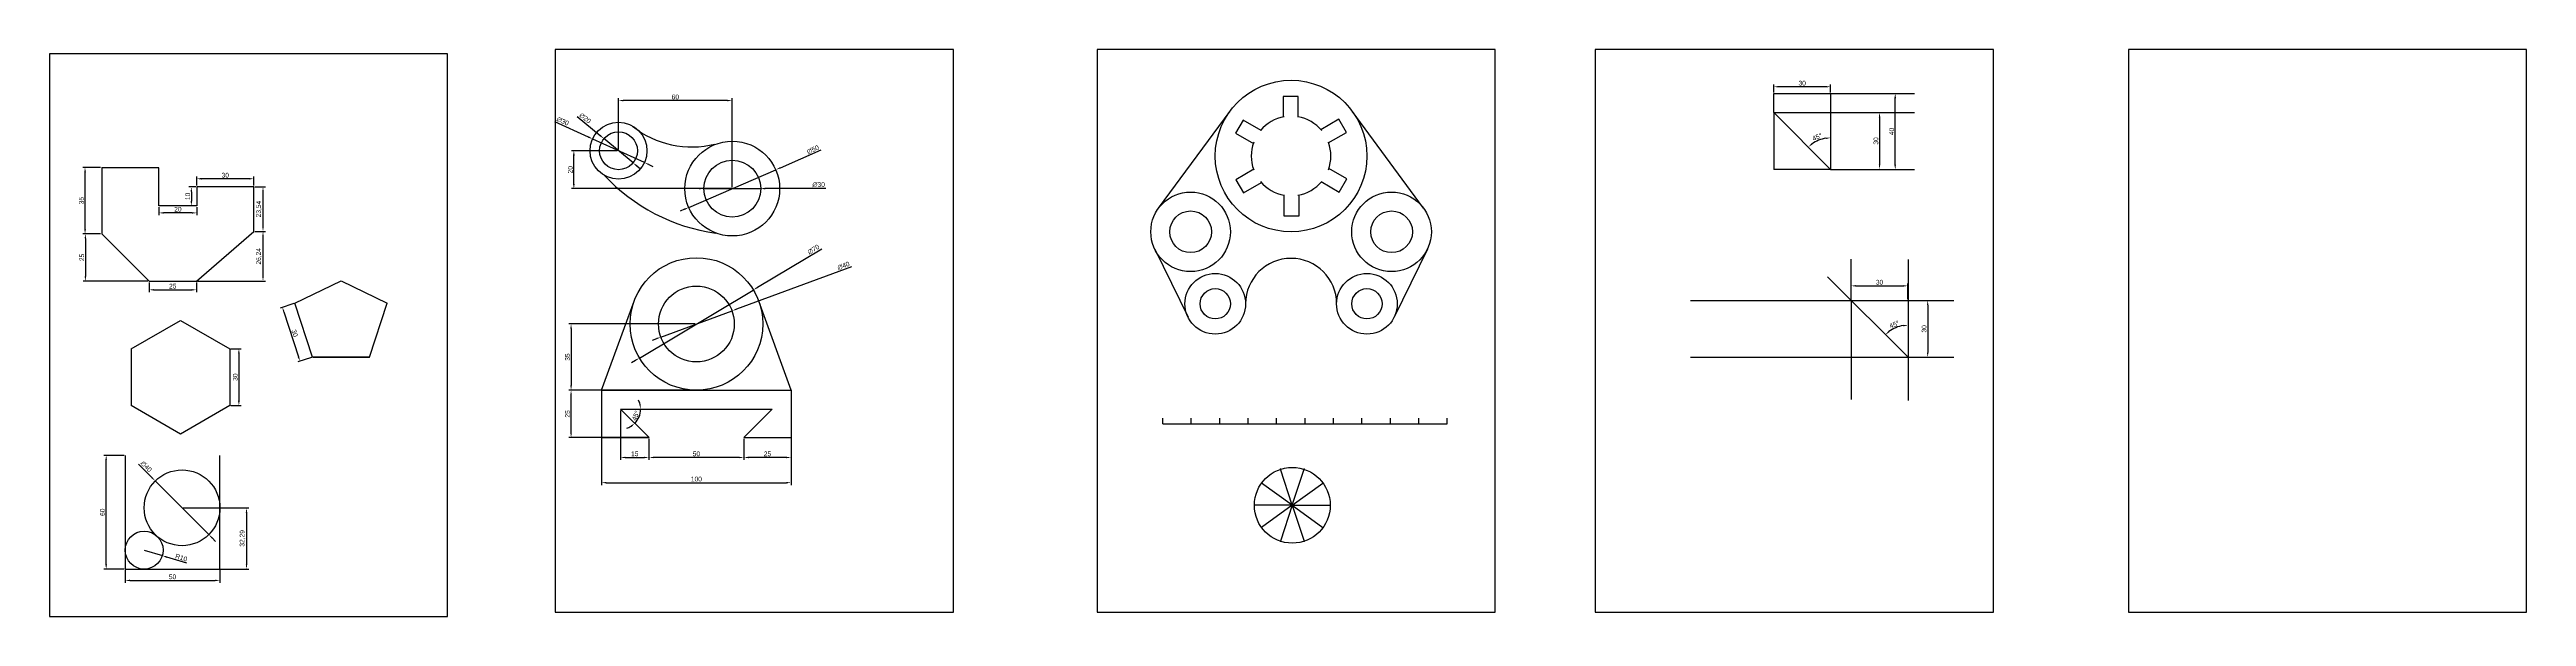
# Model space of a CAD drawing. Header units: millimetres. Extents: x -3698 to 4382, y -3850 to 4230.
# Drawn here: x 0 to 1307, y -827 to -527 of the extents above; entities that cross this region are included whole.
import ezdxf

# ---------------------------------------------------------------- set-up
doc = ezdxf.new("R2010")
doc.units = ezdxf.units.MM
doc.styles.get("Standard").update_dxf_attribs({"font": 'arial.ttf'})
doc.dimstyles.new('ISO-25', dxfattribs={"dimtxt": 2.5, "dimasz": 2.5, "dimexe": 1.25, "dimexo": 0.625, "dimtad": 1, "dimtxsty": 'Standard', "dimcen": 2.5, "dimadec": 0, "dimazin": 0, "dimtfac": 1, "dimtmove": 0, "dimatfit": 3, "dimfxl": 1, "dimarcsym": 0})

# ---------------------------------------------------------------- blocks, each defined once
blk = doc.blocks.new('*D46')
at = {"color": 0, "lineweight": -2, "transparency": 16777216}
for start, end in [(315, 0), (13.568, 27.136), (287.864, 301.432)]:
    blk.add_arc((301.2, -717.1), 10.6, start, end, dxfattribs=at)
at = {"color": 0, "transparency": 16777216}
for points in [[(311.9, -714.6), (311.1, -714.7), (311.8, -717.1)], [(306.5, -725.8), (307, -726.5), (308.7, -724.6)]]:
    blk.add_solid(points, dxfattribs=at)
at = {"layer": 'Defpoints', "color": 0, "transparency": 16777216}
for p in [(301.2, -717.1), (301.2, -717.1), (381.2, -717.1), (310.4, -722.4), (316.2, -732.1)]:
    blk.add_point(p, dxfattribs=at)
at = {"color": 0, "transparency": 16777216, "insert": (309.2, -720.5), "char_height": 2.5, "attachment_point": 5, "rotation": 67.5}
blk.add_mtext('45°', dxfattribs=at)
blk = doc.blocks.new('*D47')
at = {"color": 0, "lineweight": -2, "transparency": 16777216}
for p, q in [((366.2, -732.8), (366.2, -743.9)), ((388.7, -742.6), (368.7, -742.6)), ((391.2, -732.8), (391.2, -743.9))]:
    blk.add_line(p, q, dxfattribs=at)
at = {"color": 0, "transparency": 16777216}
for points in [[(368.7, -742.2), (368.7, -743), (366.2, -742.6)], [(388.7, -742.2), (388.7, -743), (391.2, -742.6)]]:
    blk.add_solid(points, dxfattribs=at)
at = {"layer": 'Defpoints', "color": 0, "transparency": 16777216}
for p in [(366.2, -732.1), (366.2, -742.6), (391.2, -732.1)]:
    blk.add_point(p, dxfattribs=at)
at = {"color": 0, "transparency": 16777216, "insert": (378.7, -740.7), "char_height": 2.5, "attachment_point": 5}
blk.add_mtext('25', dxfattribs=at)
blk = doc.blocks.new('*D48')
at = {"color": 0, "lineweight": -2, "transparency": 16777216}
for p, q in [((316.2, -732.8), (316.2, -743.9)), ((363.7, -742.6), (318.7, -742.6)), ((366.2, -732.8), (366.2, -743.9))]:
    blk.add_line(p, q, dxfattribs=at)
at = {"color": 0, "transparency": 16777216}
for points in [[(318.7, -742.2), (318.7, -743), (316.2, -742.6)], [(363.7, -742.2), (363.7, -743), (366.2, -742.6)]]:
    blk.add_solid(points, dxfattribs=at)
at = {"layer": 'Defpoints', "color": 0, "transparency": 16777216}
for p in [(316.2, -732.1), (316.2, -742.6), (366.2, -732.1)]:
    blk.add_point(p, dxfattribs=at)
at = {"color": 0, "transparency": 16777216, "insert": (341.2, -740.7), "char_height": 2.5, "attachment_point": 5}
blk.add_mtext('50', dxfattribs=at)
blk = doc.blocks.new('*D49')
at = {"color": 0, "lineweight": -2, "transparency": 16777216}
for p, q in [((301.2, -717.8), (301.2, -743.9)), ((303.7, -742.6), (313.7, -742.6)), ((316.2, -732.8), (316.2, -743.9))]:
    blk.add_line(p, q, dxfattribs=at)
at = {"color": 0, "transparency": 16777216}
for points in [[(303.7, -742.2), (303.7, -743), (301.2, -742.6)], [(313.7, -742.2), (313.7, -743), (316.2, -742.6)]]:
    blk.add_solid(points, dxfattribs=at)
at = {"layer": 'Defpoints', "color": 0, "transparency": 16777216}
for p in [(301.2, -717.1), (316.2, -732.1), (316.2, -742.6)]:
    blk.add_point(p, dxfattribs=at)
at = {"color": 0, "transparency": 16777216, "insert": (308.7, -740.7), "char_height": 2.5, "attachment_point": 5}
blk.add_mtext('15', dxfattribs=at)
blk = doc.blocks.new('*D50')
at = {"color": 0, "lineweight": -2, "transparency": 16777216}
for p, q in [((291.2, -707.8), (291.2, -757.2)), ((391.2, -707.8), (391.2, -757.2)), ((293.7, -755.9), (388.7, -755.9))]:
    blk.add_line(p, q, dxfattribs=at)
at = {"color": 0, "transparency": 16777216}
for points in [[(293.7, -755.5), (293.7, -756.3), (291.2, -755.9)], [(388.7, -755.5), (388.7, -756.3), (391.2, -755.9)]]:
    blk.add_solid(points, dxfattribs=at)
at = {"layer": 'Defpoints', "color": 0, "transparency": 16777216}
for p in [(291.2, -707.1), (391.2, -707.1), (391.2, -755.9)]:
    blk.add_point(p, dxfattribs=at)
at = {"color": 0, "transparency": 16777216, "insert": (341.2, -754), "char_height": 2.5, "attachment_point": 5}
blk.add_mtext('100', dxfattribs=at)
blk = doc.blocks.new('*D51')
at = {"color": 0, "lineweight": -2, "transparency": 16777216}
for p, q in [((340.6, -672.1), (273.9, -672.1)), ((275.1, -674.6), (275.1, -704.6)), ((340.6, -707.1), (273.9, -707.1))]:
    blk.add_line(p, q, dxfattribs=at)
at = {"color": 0, "transparency": 16777216}
for points in [[(274.7, -674.6), (275.5, -674.6), (275.1, -672.1)], [(274.7, -704.6), (275.5, -704.6), (275.1, -707.1)]]:
    blk.add_solid(points, dxfattribs=at)
at = {"layer": 'Defpoints', "color": 0, "transparency": 16777216}
for p in [(341.2, -672.1), (275.1, -707.1), (341.2, -707.1)]:
    blk.add_point(p, dxfattribs=at)
at = {"color": 0, "transparency": 16777216, "insert": (273.2, -689.6), "char_height": 2.5, "attachment_point": 5, "rotation": 90}
blk.add_mtext('35', dxfattribs=at)
blk = doc.blocks.new('*D52')
at = {"color": 0, "lineweight": -2, "transparency": 16777216}
for p, q in [((315.6, -707.1), (273.9, -707.1)), ((275.1, -729.6), (275.1, -709.6)), ((315.6, -732.1), (273.9, -732.1))]:
    blk.add_line(p, q, dxfattribs=at)
at = {"color": 0, "transparency": 16777216}
for points in [[(274.7, -709.6), (275.5, -709.6), (275.1, -707.1)], [(274.7, -729.6), (275.5, -729.6), (275.1, -732.1)]]:
    blk.add_solid(points, dxfattribs=at)
at = {"layer": 'Defpoints', "color": 0, "transparency": 16777216}
for p in [(275.1, -707.1), (316.2, -707.1), (316.2, -732.1)]:
    blk.add_point(p, dxfattribs=at)
at = {"color": 0, "transparency": 16777216, "insert": (273.2, -719.6), "char_height": 2.5, "attachment_point": 5, "rotation": 90}
blk.add_mtext('25', dxfattribs=at)
blk = doc.blocks.new('*D53')
at = {"color": 0, "lineweight": -2, "transparency": 16777216}
for p, q in [((423, -642), (362.3, -664.3)), ((322.4, -679.1), (360, -665.2)), ((320.1, -679.9), (317.8, -680.8))]:
    blk.add_line(p, q, dxfattribs=at)
at = {"color": 0, "transparency": 16777216}
for points in [[(362.2, -664), (362.5, -664.7), (360, -665.2)], [(320, -679.5), (320.2, -680.3), (322.4, -679.1)]]:
    blk.add_solid(points, dxfattribs=at)
at = {"layer": 'Defpoints', "color": 0, "transparency": 16777216}
for p in [(360, -665.2), (322.4, -679.1)]:
    blk.add_point(p, dxfattribs=at)
at = {"color": 0, "transparency": 16777216, "insert": (418.8, -641.4), "char_height": 2.5, "attachment_point": 5, "rotation": 20.2528}
blk.add_mtext('∅40', dxfattribs=at)
blk = doc.blocks.new('*D54')
at = {"color": 0, "lineweight": -2, "transparency": 16777216}
for p, q in [((407.3, -632.6), (373.4, -652.9)), ((311.2, -690.1), (371.2, -654.2)), ((309, -691.4), (306.9, -692.7))]:
    blk.add_line(p, q, dxfattribs=at)
at = {"color": 0, "transparency": 16777216}
for points in [[(373.2, -652.5), (373.6, -653.2), (371.2, -654.2)], [(308.8, -691), (309.2, -691.7), (311.2, -690.1)]]:
    blk.add_solid(points, dxfattribs=at)
at = {"layer": 'Defpoints', "color": 0, "transparency": 16777216}
for p in [(371.2, -654.2), (311.2, -690.1)]:
    blk.add_point(p, dxfattribs=at)
at = {"color": 0, "transparency": 16777216, "insert": (403, -632.8), "char_height": 2.5, "attachment_point": 5, "rotation": 30.8889}
blk.add_mtext('∅70', dxfattribs=at)
blk = doc.blocks.new('*U57')
blk.add_lwpolyline([(-4, 5.5), (-4, -5.5), (4, -5.5), (4, 5.5)])
blk = doc.blocks.new('*U58')
at = {"color": 0, "linetype": 'ByBlock', "lineweight": -2, "transparency": 16777216}
for p, rotation in [((1249.7, 273.3), 180), ((1227.3, 260.1), 239.9999999999999), ((1272.3, 260.5), 120), ((1227.5, 234.1), 299.9999999999999), ((1272.5, 234.5), 59.99999999999999)]:
    blk.add_blockref('*U57', p, dxfattribs=dict(at, rotation=rotation))
blk.add_blockref('*U57', (1250.1, 221.3), dxfattribs=at)
blk = doc.blocks.new('*D99')
at = {"color": 0, "lineweight": -2, "transparency": 16777216}
for p, q in [((95.7, -685.2), (101.1, -685.2)), ((99.9, -687.7), (99.9, -712.7)), ((95.7, -715.2), (101.1, -715.2))]:
    blk.add_line(p, q, dxfattribs=at)
at = {"color": 0, "transparency": 16777216}
for points in [[(99.4, -687.7), (100.3, -687.7), (99.9, -685.2)], [(99.4, -712.7), (100.3, -712.7), (99.9, -715.2)]]:
    blk.add_solid(points, dxfattribs=at)
at = {"layer": 'Defpoints', "color": 0, "transparency": 16777216}
for p in [(95.1, -685.2), (95.1, -715.2), (99.9, -715.2)]:
    blk.add_point(p, dxfattribs=at)
at = {"color": 0, "transparency": 16777216, "insert": (98, -700.2), "char_height": 2.5, "attachment_point": 5, "rotation": 90}
blk.add_mtext('30', dxfattribs=at)
blk = doc.blocks.new('*D100')
at = {"color": 0, "lineweight": -2, "transparency": 16777216}
for p, q in [((128.9, -661.3), (121.6, -663.7)), ((123.6, -665.7), (131.3, -689.4)), ((138.1, -689.9), (130.9, -692.2))]:
    blk.add_line(p, q, dxfattribs=at)
at = {"color": 0, "transparency": 16777216}
for points in [[(124, -665.5), (123.2, -665.8), (122.8, -663.3)], [(131.7, -689.3), (130.9, -689.6), (132.1, -691.8)]]:
    blk.add_solid(points, dxfattribs=at)
at = {"layer": 'Defpoints', "color": 0, "transparency": 16777216}
for p in [(129.5, -661.1), (132.1, -691.8), (138.7, -689.7)]:
    blk.add_point(p, dxfattribs=at)
at = {"color": 0, "transparency": 16777216, "insert": (129.3, -677), "char_height": 2.5, "attachment_point": 5, "rotation": 288}
blk.add_mtext('30', dxfattribs=at)
blk = doc.blocks.new('*D101')
at = {"color": 0, "lineweight": -2, "transparency": 16777216}
for p, q in [((70.5, -769.2), (105.1, -769.2)), ((103.9, -771.7), (103.9, -799)), ((70.5, -801.5), (105.1, -801.5))]:
    blk.add_line(p, q, dxfattribs=at)
at = {"color": 0, "transparency": 16777216}
for points in [[(103.5, -771.7), (104.3, -771.7), (103.9, -769.2)], [(103.5, -799), (104.3, -799), (103.9, -801.5)]]:
    blk.add_solid(points, dxfattribs=at)
at = {"layer": 'Defpoints', "color": 0, "transparency": 16777216}
for p in [(69.9, -769.2), (69.9, -801.5), (103.9, -801.5)]:
    blk.add_point(p, dxfattribs=at)
at = {"color": 0, "transparency": 16777216, "insert": (101.8, -785.3), "char_height": 2.5, "attachment_point": 5, "rotation": 90}
blk.add_mtext('32,29', dxfattribs=at)
blk = doc.blocks.new('*D102')
at = {"color": 0, "lineweight": -2, "transparency": 16777216}
for p, q in [((266.4, -565.3), (284.2, -573.4)), ((313.8, -586.9), (286.5, -574.5)), ((316.1, -587.9), (318.3, -589))]:
    blk.add_line(p, q, dxfattribs=at)
at = {"color": 0, "transparency": 16777216}
for points in [[(284.4, -573), (284, -573.8), (286.5, -574.5)], [(316.2, -587.6), (315.9, -588.3), (313.8, -586.9)]]:
    blk.add_solid(points, dxfattribs=at)
at = {"layer": 'Defpoints', "color": 0, "transparency": 16777216}
for p in [(286.5, -574.5), (313.8, -586.9)]:
    blk.add_point(p, dxfattribs=at)
at = {"color": 0, "transparency": 16777216, "insert": (270.7, -565.1), "char_height": 2.5, "attachment_point": 5, "rotation": 335.5125}
blk.add_mtext('∅30', dxfattribs=at)
blk = doc.blocks.new('*D103')
at = {"color": 0, "lineweight": -2, "transparency": 16777216}
for p, q in [((278.3, -562.6), (290.5, -572.7)), ((307.8, -587.1), (292.4, -574.3)), ((309.8, -588.6), (311.7, -590.2))]:
    blk.add_line(p, q, dxfattribs=at)
at = {"color": 0, "transparency": 16777216}
for points in [[(290.8, -572.4), (290.2, -573), (292.4, -574.3)], [(310, -588.3), (309.5, -589), (307.8, -587.1)]]:
    blk.add_solid(points, dxfattribs=at)
at = {"layer": 'Defpoints', "color": 0, "transparency": 16777216}
for p in [(292.4, -574.3), (307.8, -587.1)]:
    blk.add_point(p, dxfattribs=at)
at = {"color": 0, "transparency": 16777216, "insert": (282.5, -563.5), "char_height": 2.5, "attachment_point": 5, "rotation": 320.4244}
blk.add_mtext('∅20', dxfattribs=at)
blk = doc.blocks.new('*D104')
at = {"color": 0, "lineweight": -2, "transparency": 16777216}
for p, q in [((406.9, -580.4), (385.4, -589.8)), ((337.2, -610.6), (383.1, -590.7)), ((334.9, -611.6), (332.6, -612.6))]:
    blk.add_line(p, q, dxfattribs=at)
at = {"color": 0, "transparency": 16777216}
for points in [[(385.2, -589.4), (385.5, -590.1), (383.1, -590.7)], [(334.7, -611.2), (335.1, -612), (337.2, -610.6)]]:
    blk.add_solid(points, dxfattribs=at)
at = {"layer": 'Defpoints', "color": 0, "transparency": 16777216}
for p in [(383.1, -590.7), (337.2, -610.6)]:
    blk.add_point(p, dxfattribs=at)
at = {"color": 0, "transparency": 16777216, "insert": (402.7, -580.1), "char_height": 2.5, "attachment_point": 5, "rotation": 23.4041}
blk.add_mtext('∅50', dxfattribs=at)
blk = doc.blocks.new('*D105')
at = {"color": 0, "lineweight": -2, "transparency": 16777216}
for p, q in [((342.6, -600.7), (340.1, -600.7)), ((345.1, -600.7), (375.1, -600.7)), ((409.4, -600.6), (377.6, -600.7))]:
    blk.add_line(p, q, dxfattribs=at)
at = {"color": 0, "transparency": 16777216}
for points in [[(342.6, -600.3), (342.6, -601.1), (345.1, -600.7)], [(377.6, -600.2), (377.6, -601.1), (375.1, -600.7)]]:
    blk.add_solid(points, dxfattribs=at)
at = {"layer": 'Defpoints', "color": 0, "transparency": 16777216}
for p in [(345.1, -600.7), (375.1, -600.7)]:
    blk.add_point(p, dxfattribs=at)
at = {"color": 0, "transparency": 16777216, "insert": (405.7, -598.6), "char_height": 2.5, "attachment_point": 5, "rotation": 0.076}
blk.add_mtext('∅30', dxfattribs=at)
blk = doc.blocks.new('*D107')
at = {"color": 0, "lineweight": -2, "transparency": 16777216}
for p, q in [((300.1, -580.1), (300.1, -552.9)), ((357.6, -554.2), (302.6, -554.2)), ((360.1, -600.1), (360.1, -552.9))]:
    blk.add_line(p, q, dxfattribs=at)
at = {"color": 0, "transparency": 16777216}
for points in [[(302.6, -553.8), (302.6, -554.6), (300.1, -554.2)], [(357.6, -553.8), (357.6, -554.6), (360.1, -554.2)]]:
    blk.add_solid(points, dxfattribs=at)
at = {"layer": 'Defpoints', "color": 0, "transparency": 16777216}
for p in [(300.1, -554.2), (300.1, -580.7), (360.1, -600.7)]:
    blk.add_point(p, dxfattribs=at)
at = {"color": 0, "transparency": 16777216, "insert": (330.1, -552.3), "char_height": 2.5, "attachment_point": 5}
blk.add_mtext('60', dxfattribs=at)
blk = doc.blocks.new('*D108')
at = {"color": 0, "lineweight": -2, "transparency": 16777216}
for p, q in [((299.5, -580.7), (275.3, -580.7)), ((276.6, -598.2), (276.6, -583.2)), ((359.5, -600.7), (275.3, -600.7))]:
    blk.add_line(p, q, dxfattribs=at)
at = {"color": 0, "transparency": 16777216}
for points in [[(276.1, -583.2), (277, -583.2), (276.6, -580.7)], [(276.1, -598.2), (277, -598.2), (276.6, -600.7)]]:
    blk.add_solid(points, dxfattribs=at)
at = {"layer": 'Defpoints', "color": 0, "transparency": 16777216}
for p in [(276.6, -580.7), (300.1, -580.7), (360.1, -600.7)]:
    blk.add_point(p, dxfattribs=at)
at = {"color": 0, "transparency": 16777216, "insert": (274.7, -590.7), "char_height": 2.5, "attachment_point": 5, "rotation": 90}
blk.add_mtext('20', dxfattribs=at)
blk = doc.blocks.new('*D109')
at = {"color": 0, "lineweight": -2, "transparency": 16777216}
for p, q in [((39.9, -802.1), (39.9, -808.7)), ((42.4, -807.5), (87.4, -807.5)), ((89.9, -802.1), (89.9, -808.7))]:
    blk.add_line(p, q, dxfattribs=at)
at = {"color": 0, "transparency": 16777216}
for points in [[(42.4, -807.1), (42.4, -807.9), (39.9, -807.5)], [(87.4, -807.1), (87.4, -807.9), (89.9, -807.5)]]:
    blk.add_solid(points, dxfattribs=at)
at = {"layer": 'Defpoints', "color": 0, "transparency": 16777216}
for p in [(39.9, -801.5), (89.9, -801.5), (89.9, -807.5)]:
    blk.add_point(p, dxfattribs=at)
at = {"color": 0, "transparency": 16777216, "insert": (64.9, -805.6), "char_height": 2.5, "attachment_point": 5}
blk.add_mtext('50', dxfattribs=at)
blk = doc.blocks.new('*D110')
at = {"color": 0, "lineweight": -2, "transparency": 16777216}
for p, q in [((39.3, -741.5), (28.6, -741.5)), ((29.9, -799), (29.9, -744)), ((39.3, -801.5), (28.6, -801.5))]:
    blk.add_line(p, q, dxfattribs=at)
at = {"color": 0, "transparency": 16777216}
for points in [[(29.4, -744), (30.3, -744), (29.9, -741.5)], [(29.4, -799), (30.3, -799), (29.9, -801.5)]]:
    blk.add_solid(points, dxfattribs=at)
at = {"layer": 'Defpoints', "color": 0, "transparency": 16777216}
for p in [(29.9, -741.5), (39.9, -741.5), (39.9, -801.5)]:
    blk.add_point(p, dxfattribs=at)
at = {"color": 0, "transparency": 16777216, "insert": (27.9, -771.5), "char_height": 2.5, "attachment_point": 5, "rotation": 90}
blk.add_mtext('60', dxfattribs=at)
blk = doc.blocks.new('*D111')
at = {"color": 0, "lineweight": -2, "transparency": 16777216}
for p, q in [((26.9, -589.5), (17.5, -589.5)), ((18.7, -592), (18.7, -622)), ((26.9, -624.5), (17.5, -624.5))]:
    blk.add_line(p, q, dxfattribs=at)
at = {"color": 0, "transparency": 16777216}
for points in [[(18.3, -592), (19.2, -592), (18.7, -589.5)], [(18.3, -622), (19.2, -622), (18.7, -624.5)]]:
    blk.add_solid(points, dxfattribs=at)
at = {"layer": 'Defpoints', "color": 0, "transparency": 16777216}
for p in [(27.5, -589.5), (18.7, -624.5), (27.5, -624.5)]:
    blk.add_point(p, dxfattribs=at)
at = {"color": 0, "transparency": 16777216, "insert": (16.8, -607), "char_height": 2.5, "attachment_point": 5, "rotation": 90}
blk.add_mtext('35', dxfattribs=at)
blk = doc.blocks.new('*D112')
at = {"color": 0, "lineweight": -2, "transparency": 16777216}
for p, q in [((26.9, -624.5), (17.7, -624.5)), ((18.9, -627), (18.9, -647)), ((51.9, -649.5), (17.7, -649.5))]:
    blk.add_line(p, q, dxfattribs=at)
at = {"color": 0, "transparency": 16777216}
for points in [[(18.5, -627), (19.3, -627), (18.9, -624.5)], [(18.5, -647), (19.3, -647), (18.9, -649.5)]]:
    blk.add_solid(points, dxfattribs=at)
at = {"layer": 'Defpoints', "color": 0, "transparency": 16777216}
for p in [(27.5, -624.5), (18.9, -649.5), (52.5, -649.5)]:
    blk.add_point(p, dxfattribs=at)
at = {"color": 0, "transparency": 16777216, "insert": (17, -637), "char_height": 2.5, "attachment_point": 5, "rotation": 90}
blk.add_mtext('25', dxfattribs=at)
blk = doc.blocks.new('*D113')
at = {"color": 0, "lineweight": -2, "transparency": 16777216}
for p, q in [((52.5, -650.2), (52.5, -655.3)), ((77.5, -650.2), (77.5, -655.3)), ((55, -654.1), (75, -654.1))]:
    blk.add_line(p, q, dxfattribs=at)
at = {"color": 0, "transparency": 16777216}
for points in [[(55, -653.7), (55, -654.5), (52.5, -654.1)], [(75, -653.7), (75, -654.5), (77.5, -654.1)]]:
    blk.add_solid(points, dxfattribs=at)
at = {"layer": 'Defpoints', "color": 0, "transparency": 16777216}
for p in [(52.5, -649.5), (77.5, -649.5), (77.5, -654.1)]:
    blk.add_point(p, dxfattribs=at)
at = {"color": 0, "transparency": 16777216, "insert": (65, -652.2), "char_height": 2.5, "attachment_point": 5}
blk.add_mtext('25', dxfattribs=at)
blk = doc.blocks.new('*D114')
at = {"color": 0, "lineweight": -2, "transparency": 16777216}
for p, q in [((108.3, -623.3), (113.9, -623.3)), ((112.6, -647), (112.6, -625.8)), ((78.1, -649.5), (113.9, -649.5))]:
    blk.add_line(p, q, dxfattribs=at)
at = {"color": 0, "transparency": 16777216}
for points in [[(112.2, -625.8), (113, -625.8), (112.6, -623.3)], [(112.2, -647), (113, -647), (112.6, -649.5)]]:
    blk.add_solid(points, dxfattribs=at)
at = {"layer": 'Defpoints', "color": 0, "transparency": 16777216}
for p in [(107.7, -623.3), (112.6, -623.3), (77.5, -649.5)]:
    blk.add_point(p, dxfattribs=at)
at = {"color": 0, "transparency": 16777216, "insert": (110.5, -636.4), "char_height": 2.5, "attachment_point": 5, "rotation": 90}
blk.add_mtext('26,24', dxfattribs=at)
blk = doc.blocks.new('*D115')
at = {"color": 0, "lineweight": -2, "transparency": 16777216}
for p, q in [((108.3, -599.8), (113.9, -599.8)), ((112.6, -620.8), (112.6, -602.3)), ((108.3, -623.3), (113.9, -623.3))]:
    blk.add_line(p, q, dxfattribs=at)
at = {"color": 0, "transparency": 16777216}
for points in [[(112.2, -602.3), (113, -602.3), (112.6, -599.8)], [(112.2, -620.8), (113, -620.8), (112.6, -623.3)]]:
    blk.add_solid(points, dxfattribs=at)
at = {"layer": 'Defpoints', "color": 0, "transparency": 16777216}
for p in [(107.7, -599.8), (112.6, -599.8), (107.7, -623.3)]:
    blk.add_point(p, dxfattribs=at)
at = {"color": 0, "transparency": 16777216, "insert": (110.5, -611.5), "char_height": 2.5, "attachment_point": 5, "rotation": 90}
blk.add_mtext('23,54', dxfattribs=at)
blk = doc.blocks.new('*D116')
at = {"color": 0, "lineweight": -2, "transparency": 16777216}
for p, q in [((77.7, -599.1), (77.7, -594.2)), ((105.2, -595.5), (80.2, -595.5)), ((107.7, -599.1), (107.7, -594.2))]:
    blk.add_line(p, q, dxfattribs=at)
at = {"color": 0, "transparency": 16777216}
for points in [[(80.2, -595), (80.2, -595.9), (77.7, -595.5)], [(105.2, -595), (105.2, -595.9), (107.7, -595.5)]]:
    blk.add_solid(points, dxfattribs=at)
at = {"layer": 'Defpoints', "color": 0, "transparency": 16777216}
for p in [(77.7, -595.5), (77.7, -599.8), (107.7, -599.8)]:
    blk.add_point(p, dxfattribs=at)
at = {"color": 0, "transparency": 16777216, "insert": (92.7, -593.6), "char_height": 2.5, "attachment_point": 5}
blk.add_mtext('30', dxfattribs=at)
blk = doc.blocks.new('*D117')
at = {"color": 0, "lineweight": -2, "transparency": 16777216}
for p, q in [((77.1, -599.8), (73.5, -599.8)), ((77.1, -609.8), (73.5, -609.8)), ((74.8, -602.3), (74.8, -607.3))]:
    blk.add_line(p, q, dxfattribs=at)
at = {"color": 0, "transparency": 16777216}
for points in [[(74.4, -602.3), (75.2, -602.3), (74.8, -599.8)], [(74.4, -607.3), (75.2, -607.3), (74.8, -609.8)]]:
    blk.add_solid(points, dxfattribs=at)
at = {"layer": 'Defpoints', "color": 0, "transparency": 16777216}
for p in [(77.7, -599.8), (74.8, -609.8), (77.7, -609.8)]:
    blk.add_point(p, dxfattribs=at)
at = {"color": 0, "transparency": 16777216, "insert": (72.9, -604.8), "char_height": 2.5, "attachment_point": 5, "rotation": 90}
blk.add_mtext('10', dxfattribs=at)
blk = doc.blocks.new('*D118')
at = {"color": 0, "lineweight": -2, "transparency": 16777216}
for p, q in [((57.7, -610.4), (57.7, -614.7)), ((75.2, -613.5), (60.2, -613.5)), ((77.7, -610.4), (77.7, -614.7))]:
    blk.add_line(p, q, dxfattribs=at)
at = {"color": 0, "transparency": 16777216}
for points in [[(60.2, -613.1), (60.2, -613.9), (57.7, -613.5)], [(75.2, -613.1), (75.2, -613.9), (77.7, -613.5)]]:
    blk.add_solid(points, dxfattribs=at)
at = {"layer": 'Defpoints', "color": 0, "transparency": 16777216}
for p in [(57.7, -609.8), (57.7, -613.5), (77.7, -609.8)]:
    blk.add_point(p, dxfattribs=at)
at = {"color": 0, "transparency": 16777216, "insert": (67.7, -611.6), "char_height": 2.5, "attachment_point": 5}
blk.add_mtext('20', dxfattribs=at)
blk = doc.blocks.new('*D119')
at = {"color": 0, "lineweight": -2, "transparency": 16777216}
for p, q in [((46.9, -746.1), (54, -753.2)), ((84, -783.3), (55.8, -755)), ((85.8, -785.1), (87.6, -786.9))]:
    blk.add_line(p, q, dxfattribs=at)
at = {"color": 0, "transparency": 16777216}
for points in [[(54.3, -753), (53.7, -753.5), (55.8, -755)], [(86.1, -784.8), (85.5, -785.4), (84, -783.3)]]:
    blk.add_solid(points, dxfattribs=at)
at = {"layer": 'Defpoints', "color": 0, "transparency": 16777216}
for p in [(55.8, -755), (84, -783.3)]:
    blk.add_point(p, dxfattribs=at)
at = {"color": 0, "transparency": 16777216, "insert": (51, -747.4), "char_height": 2.5, "attachment_point": 5, "rotation": 314.9359}
blk.add_mtext('∅40', dxfattribs=at)
blk = doc.blocks.new('*D120')
at = {"color": 0, "lineweight": -2, "transparency": 16777216}
for p, q in [((49.9, -791.5), (59.5, -794.4)), ((72.4, -798.4), (61.8, -795.2))]:
    blk.add_line(p, q, dxfattribs=at)
at = {"color": 0, "transparency": 16777216}
blk.add_solid([(62, -794.8), (61.7, -795.6), (59.5, -794.4)], dxfattribs=at)
at = {"layer": 'Defpoints', "color": 0, "transparency": 16777216}
for p in [(49.9, -791.5), (59.5, -794.4)]:
    blk.add_point(p, dxfattribs=at)
at = {"color": 0, "transparency": 16777216, "insert": (69.5, -795.5), "char_height": 2.5, "attachment_point": 5, "rotation": 342.8925}
blk.add_mtext('R10', dxfattribs=at)
blk = doc.blocks.new('*D139')
at = {"color": 0, "lineweight": -2, "transparency": 16777216}
for p, q in [((965.9, -550.5), (974.8, -550.5)), ((973.6, -588), (973.6, -553)), ((965.9, -590.5), (974.8, -590.5))]:
    blk.add_line(p, q, dxfattribs=at)
at = {"color": 0, "transparency": 16777216}
for points in [[(973.1, -553), (974, -553), (973.6, -550.5)], [(973.1, -588), (974, -588), (973.6, -590.5)]]:
    blk.add_solid(points, dxfattribs=at)
at = {"layer": 'Defpoints', "color": 0, "transparency": 16777216}
for p in [(965.3, -550.5), (973.6, -550.5), (965.3, -590.5)]:
    blk.add_point(p, dxfattribs=at)
at = {"color": 0, "transparency": 16777216, "insert": (971.7, -570.5), "char_height": 2.5, "attachment_point": 5, "rotation": 90}
blk.add_mtext('40', dxfattribs=at)
blk = doc.blocks.new('*D141')
at = {"color": 0, "lineweight": -2, "transparency": 16777216}
for p, q in [((955.1, -560.5), (966.5, -560.5)), ((965.3, -563), (965.3, -588)), ((955.1, -590.5), (966.5, -590.5))]:
    blk.add_line(p, q, dxfattribs=at)
at = {"color": 0, "transparency": 16777216}
for points in [[(964.9, -563), (965.7, -563), (965.3, -560.5)], [(964.9, -588), (965.7, -588), (965.3, -590.5)]]:
    blk.add_solid(points, dxfattribs=at)
at = {"layer": 'Defpoints', "color": 0, "transparency": 16777216}
for p in [(954.5, -560.5), (954.5, -590.5), (965.3, -590.5)]:
    blk.add_point(p, dxfattribs=at)
at = {"color": 0, "transparency": 16777216, "insert": (963.4, -575.5), "char_height": 2.5, "attachment_point": 5, "rotation": 90}
blk.add_mtext('30', dxfattribs=at)
blk = doc.blocks.new('*D142')
at = {"color": 0, "lineweight": -2, "transparency": 16777216}
for p, q in [((909.5, -549.9), (909.5, -545.7)), ((937, -546.9), (912, -546.9)), ((939.5, -549.9), (939.5, -545.7))]:
    blk.add_line(p, q, dxfattribs=at)
at = {"color": 0, "transparency": 16777216}
for points in [[(912, -546.5), (912, -547.3), (909.5, -546.9)], [(937, -546.5), (937, -547.3), (939.5, -546.9)]]:
    blk.add_solid(points, dxfattribs=at)
at = {"layer": 'Defpoints', "color": 0, "transparency": 16777216}
for p in [(909.5, -546.9), (909.5, -550.5), (939.5, -550.5)]:
    blk.add_point(p, dxfattribs=at)
at = {"color": 0, "transparency": 16777216, "insert": (924.5, -545), "char_height": 2.5, "attachment_point": 5}
blk.add_mtext('30', dxfattribs=at)
blk = doc.blocks.new('*D143')
at = {"color": 0, "lineweight": -2, "transparency": 16777216}
blk.add_arc((939.5, -590.5), 16.6, 98.6274, 126.3726, dxfattribs=at)
at = {"color": 0, "transparency": 16777216}
for points in [[(937, -573.7), (937, -574.5), (939.5, -573.9)], [(929.9, -577.4), (929.4, -576.8), (927.7, -578.7)]]:
    blk.add_solid(points, dxfattribs=at)
at = {"layer": 'Defpoints', "color": 0, "transparency": 16777216}
for p in [(939.5, -539.7), (909.5, -560.5), (935.2, -574.4), (939.5, -590.5), (939.5, -620.4)]:
    blk.add_point(p, dxfattribs=at)
at = {"color": 0, "transparency": 16777216, "insert": (932.4, -573.4), "char_height": 2.5, "attachment_point": 5, "rotation": 22.5}
blk.add_mtext('45°', dxfattribs=at)
blk = doc.blocks.new('*D144')
at = {"color": 0, "lineweight": -2, "transparency": 16777216}
blk.add_arc((980.3, -689.7), 16.9, 98.4831, 126.5169, dxfattribs=at)
at = {"color": 0, "transparency": 16777216}
for points in [[(970.5, -676.5), (970, -675.8), (968.4, -677.8)], [(977.8, -672.6), (977.9, -673.4), (980.3, -672.8)]]:
    blk.add_solid(points, dxfattribs=at)
at = {"layer": 'Defpoints', "color": 0, "transparency": 16777216}
for p in [(980.3, -638), (937.9, -647.3), (976, -673.4), (980.3, -689.7), (980.3, -712.5)]:
    blk.add_point(p, dxfattribs=at)
at = {"color": 0, "transparency": 16777216, "insert": (973.1, -672.4), "char_height": 2.5, "attachment_point": 5, "rotation": 22.5}
blk.add_mtext('45°', dxfattribs=at)
blk = doc.blocks.new('*D145')
at = {"color": 0, "lineweight": -2, "transparency": 16777216}
for p, q in [((950.3, -659.1), (950.3, -650.7)), ((952.8, -652), (977.8, -652)), ((980.3, -659.1), (980.3, -650.7))]:
    blk.add_line(p, q, dxfattribs=at)
at = {"color": 0, "transparency": 16777216}
for points in [[(952.8, -651.6), (952.8, -652.4), (950.3, -652)], [(977.8, -651.6), (977.8, -652.4), (980.3, -652)]]:
    blk.add_solid(points, dxfattribs=at)
at = {"layer": 'Defpoints', "color": 0, "transparency": 16777216}
for p in [(980.3, -652), (950.3, -659.7), (980.3, -659.7)]:
    blk.add_point(p, dxfattribs=at)
at = {"color": 0, "transparency": 16777216, "insert": (965.3, -650.1), "char_height": 2.5, "attachment_point": 5}
blk.add_mtext('30', dxfattribs=at)
blk = doc.blocks.new('*D146')
at = {"color": 0, "lineweight": -2, "transparency": 16777216}
for p, q in [((981, -659.7), (992, -659.7)), ((990.7, -662.2), (990.7, -687.2)), ((981, -689.7), (992, -689.7))]:
    blk.add_line(p, q, dxfattribs=at)
at = {"color": 0, "transparency": 16777216}
for points in [[(990.3, -662.2), (991.1, -662.2), (990.7, -659.7)], [(990.3, -687.2), (991.1, -687.2), (990.7, -689.7)]]:
    blk.add_solid(points, dxfattribs=at)
at = {"layer": 'Defpoints', "color": 0, "transparency": 16777216}
for p in [(980.3, -659.7), (980.3, -689.7), (990.7, -689.7)]:
    blk.add_point(p, dxfattribs=at)
at = {"color": 0, "transparency": 16777216, "insert": (988.8, -674.7), "char_height": 2.5, "attachment_point": 5, "rotation": 90}
blk.add_mtext('30', dxfattribs=at)

msp = doc.modelspace()

# ---------------------------------------------------------------- linework, layer by layer
for p, q in [((584.993, -611.045), (622.686, -559.789)), ((724.828, -611.045), (687.135, -559.789)), ((909.49, -550.498), (983.778, -550.498)), ((909.49, -560.498), (909.49, -550.498)), ((909.49, -560.498), (983.778, -560.498)), ((939.49, -590.498), (909.49, -560.498)), ((909.49, -560.498), (909.49, -590.498)), ((939.49, -550.498), (939.49, -590.498)), ((27.513, -589.546), (27.513, -624.546)), ((57.701, -589.764), (27.513, -589.764)), ((57.701, -609.764), (57.701, -589.764)), ((107.701, -599.764), (77.701, -599.764)), ((77.701, -599.764), (77.701, -609.764)), ((107.701, -623.304), (107.701, -599.764)), ((939.49, -590.498), (909.49, -590.498)), ((939.49, -590.498), (983.778, -590.498)), ((77.701, -609.764), (57.701, -609.764)), ((27.513, -624.546), (52.513, -649.546)), ((77.513, -649.546), (107.701, -623.304)), ((583.042, -632.704), (600.534, -668.51)), ((726.779, -632.704), (709.287, -668.51)), ((950.328, -659.729), (950.328, -637.987)), ((980.328, -638.027), (980.328, -712.46)), ((52.513, -649.546), (77.513, -649.546)), ((129.473, -661.128), (153.743, -649.376)), ((153.743, -649.376), (178.014, -661.128)), ((980.328, -689.729), (937.901, -647.303)), ((138.743, -689.659), (129.473, -661.128)), ((168.743, -689.659), (178.014, -661.128)), ((291.213, -707.131), (308.327, -660.151)), ((391.213, -707.131), (374.099, -660.151)), ((865.642, -659.729), (1004.425, -659.729)), ((950.328, -659.729), (950.328, -711.978)), ((43.122, -685.224), (69.102, -670.224)), ((69.102, -670.224), (95.083, -685.224)), ((43.122, -685.224), (43.122, -715.224)), ((95.083, -685.224), (95.083, -715.224)), ((138.743, -689.659), (168.743, -689.659)), ((168.743, -689.659), (138.743, -689.659)), ((865.642, -689.729), (1004.425, -689.729)), ((69.102, -730.224), (43.122, -715.224)), ((95.083, -715.224), (69.102, -730.224)), ((291.213, -707.131), (391.213, -707.131)), ((291.213, -707.131), (391.213, -707.131)), ((291.213, -707.131), (291.213, -732.131)), ((301.213, -717.131), (381.213, -717.131)), ((316.213, -732.131), (301.213, -717.131)), ((366.213, -732.131), (381.213, -717.131)), ((391.213, -707.131), (391.213, -732.131)), ((587.265, -724.909), (587.265, -721.909)), ((587.265, -724.909), (737.265, -724.909)), ((602.265, -724.909), (602.265, -721.909)), ((617.265, -724.909), (617.265, -721.909)), ((632.265, -724.909), (632.265, -721.909)), ((647.265, -724.909), (647.265, -721.909)), ((662.265, -724.909), (662.265, -721.909)), ((677.265, -724.909), (677.265, -721.909)), ((692.265, -724.909), (692.265, -721.909)), ((707.265, -724.909), (707.265, -721.909)), ((722.265, -724.909), (722.265, -721.909)), ((737.265, -724.909), (737.265, -721.909)), ((39.902, -741.503), (39.902, -801.503)), ((89.902, -801.503), (89.902, -741.503)), ((291.213, -732.131), (316.213, -732.131)), ((366.213, -732.131), (391.213, -732.131)), ((655.541, -767.843), (639.361, -756.087)), ((655.541, -767.843), (649.361, -748.822)), ((655.541, -767.843), (661.721, -748.822)), ((655.541, -767.843), (671.721, -756.087)), ((655.541, -767.843), (635.541, -767.843)), ((655.541, -767.843), (639.361, -779.598)), ((655.541, -767.843), (649.361, -786.864)), ((655.541, -767.843), (675.541, -767.843)), ((655.541, -767.843), (661.721, -786.864)), ((655.541, -767.843), (671.721, -779.598)), ((39.902, -801.503), (89.902, -801.503))]:
    msp.add_line(p, q)
for points in [[(0, -826.544), (210, -826.544), (210, -529.544), (0, -529.544)], [(266.789, -824.242), (476.789, -824.242), (476.789, -527.242), (266.789, -527.242)], [(552.595, -824.242), (762.595, -824.242), (762.595, -527.242), (552.595, -527.242)], [(815.352, -824.242), (1025.352, -824.242), (1025.352, -527.242), (815.352, -527.242)], [(1096.548, -824.242), (1306.548, -824.242), (1306.548, -527.242), (1096.548, -527.242)]]:
    msp.add_lwpolyline(points, close=True)
for centre, radius in [((342.405, 190.305), 4040), ((654.91, -583.486), 40), ((300.127, -580.68), 15), ((300.127, -580.68), 10), ((360.127, -600.68), 25), ((360.127, -600.68), 15), ((601.91, -623.486), 21), ((601.91, -623.486), 11), ((707.91, -623.486), 21), ((707.91, -623.486), 11), ((341.213, -672.131), 35), ((341.213, -672.131), 20), ((614.91, -661.486), 16), ((694.91, -661.486), 16), ((614.91, -661.486), 8), ((694.91, -661.486), 8), ((69.902, -769.173), 20), ((655.541, -767.843), 20), ((49.902, -791.503), 10)]:
    msp.add_circle(centre, radius)
for centre, radius, start, end in [((338.697, -528.685), 50, 231.462348, 284.211987), ((654.91, -583.486), 21, 99.820829, 140.179171), ((654.91, -583.486), 21, 39.820829, 80.179171), ((654.91, -583.486), 21, 159.820829, 200.179171), ((654.91, -583.486), 21, 339.820829, 20.179171), ((365.565, -525.244), 100, 223.057071, 261.884589), ((654.91, -583.486), 21, 219.820829, 260.179171), ((654.91, -583.486), 21, 279.820829, 320.179171), ((654.91, -661.486), 24, 0, 180)]:
    msp.add_arc(centre, radius, start, end)
for p in [(602.265, -724.909), (617.265, -724.909), (632.265, -724.909), (647.265, -724.909), (662.265, -724.909), (677.265, -724.909), (692.265, -724.909), (707.265, -724.909), (722.265, -724.909), (639.361, -756.087), (649.361, -748.822), (661.721, -748.822), (671.721, -756.087), (635.541, -767.843), (675.541, -767.843), (639.361, -779.598), (671.721, -779.598), (649.361, -786.864), (661.721, -786.864)]:
    msp.add_point(p)

# ---------------------------------------------------------------- block references
msp.add_blockref('*U58', (-594.998, -830.778))

# ---------------------------------------------------------------- dimensions: what is measured, and where the dimension line sits
for base, line1, line2, picture, middle in [((935.189, -574.445), ((939.49, -539.67), (939.49, -620.431)), ((939.49, -590.498), (909.49, -560.498)), '*D143', (932.405, -573.392)), ((975.953, -673.404), ((980.328, -638.027), (980.328, -712.46)), ((980.328, -689.729), (937.901, -647.303)), '*D144', (973.134, -672.363)), ((310.377, -722.421), ((301.213, -717.131), (381.213, -717.131)), ((316.213, -732.131), (301.213, -717.131)), '*D46', (309.237, -720.454))]:
    dim = msp.add_angular_dim_2l(base=base, line1=line1, line2=line2, dimstyle='ISO-25')
    dim.commit()
    dim.dimension.update_dxf_attribs({"geometry": picture, "text_midpoint": middle})
for base, p1, p2, picture, middle in [((909.49, -546.931), (939.49, -550.498), (909.49, -550.498), '*D142', (924.49, -545.029)), ((300.127, -554.182), (360.127, -600.68), (300.127, -580.68), '*D107', (330.127, -552.281)), ((77.701, -595.464), (107.701, -599.764), (77.701, -599.764), '*D116', (92.701, -593.562)), ((57.701, -613.48), (77.701, -609.764), (57.701, -609.764), '*D118', (67.701, -611.578)), ((77.513, -654.087), (52.513, -649.546), (77.513, -649.546), '*D113', (65.013, -652.186)), ((980.328, -651.983), (950.328, -659.729), (980.328, -659.729), '*D145', (965.328, -650.081)), ((391.213, -755.921), (291.213, -707.131), (391.213, -707.131), '*D50', (341.213, -754.02)), ((316.213, -742.625), (301.213, -717.131), (316.213, -732.131), '*D49', (308.713, -740.723)), ((316.213, -742.625), (366.213, -732.131), (316.213, -732.131), '*D48', (341.213, -740.723)), ((366.213, -742.625), (391.213, -732.131), (366.213, -732.131), '*D47', (378.713, -740.723)), ((89.902, -807.489), (39.902, -801.503), (89.902, -801.503), '*D109', (64.902, -805.587))]:
    dim = msp.add_linear_dim(base=base, p1=p1, p2=p2, dimstyle='ISO-25')
    dim.commit()
    dim.dimension.update_dxf_attribs({"geometry": picture, "text_midpoint": middle})
for p1, p2, picture, middle in [((307.835, -587.051), (292.42, -574.309), '*D103', (281.218, -565.05)), ((313.778, -586.897), (286.477, -574.462), '*D102', (269.837, -566.883)), ((337.184, -610.61), (383.071, -590.749), '*D104', (403.475, -581.918)), ((345.128, -600.699), (375.127, -600.66), '*D105', (405.678, -600.619)), ((311.177, -690.099), (371.249, -654.162), '*D54', (404.05, -634.54)), ((322.449, -679.054), (359.976, -665.207), '*D53', (419.442, -643.266))]:
    dim = msp.add_diameter_dim_2p(p1=p1, p2=p2, dimstyle='ISO-25')
    dim.commit()
    dim.dimension.update_dxf_attribs({"geometry": picture, "text_midpoint": middle, "dimtype": 163})
for base, p1, p2, picture, middle in [((965.276, -590.498), (954.49, -560.498), (954.49, -590.498), '*D141', (963.374, -575.498)), ((973.557, -550.498), (965.276, -590.498), (965.276, -550.498), '*D139', (971.656, -570.498)), ((276.561, -580.68), (360.127, -600.68), (300.127, -580.68), '*D108', (274.659, -590.68)), ((18.746, -624.546), (27.513, -589.546), (27.513, -624.546), '*D111', (16.844, -607.046)), ((74.783, -609.764), (77.701, -599.764), (77.701, -609.764), '*D117', (72.882, -604.764)), ((112.617, -599.764), (107.701, -623.304), (107.701, -599.764), '*D115', (110.49, -611.534)), ((18.901, -649.546), (27.513, -624.546), (52.513, -649.546), '*D112', (17, -637.046)), ((112.606, -623.304), (77.513, -649.546), (107.701, -623.304), '*D114', (110.479, -636.425)), ((990.708, -689.729), (980.328, -659.729), (980.328, -689.729), '*D146', (988.806, -674.729)), ((275.121, -707.131), (341.213, -672.131), (341.213, -707.131), '*D51', (273.219, -689.631)), ((99.858, -715.224), (95.083, -685.224), (95.083, -715.224), '*D99', (97.956, -700.224)), ((275.121, -707.131), (316.213, -732.131), (316.213, -707.131), '*D52', (273.22, -719.631)), ((29.851, -741.503), (39.902, -801.503), (39.902, -741.503), '*D110', (27.949, -771.503)), ((103.886, -801.463), (69.902, -769.173), (69.902, -801.463), '*D101', (101.759, -785.318))]:
    dim = msp.add_linear_dim(base=base, p1=p1, p2=p2, angle=90, dimstyle='ISO-25')
    dim.commit()
    dim.dimension.update_dxf_attribs({"geometry": picture, "text_midpoint": middle})
dim = msp.add_aligned_dim(p1=(129.473, -661.128), p2=(138.743, -689.659), distance=-6.977, dimstyle='ISO-25')
dim.commit()
dim.dimension.update_dxf_attribs({"geometry": '*D100', "text_midpoint": (129.282, -676.961)})
dim = msp.add_diameter_dim_2p(p1=(84.029, -783.331), p2=(55.776, -755.015), dimstyle='ISO-25')
dim.commit()
dim.dimension.update_dxf_attribs({"geometry": '*D119', "text_midpoint": (50.976, -747.414)})
dim = msp.add_radius_dim(center=(49.902, -791.503), mpoint=(59.46, -794.444), dimstyle='ISO-25')
dim.commit()
dim.dimension.update_dxf_attribs({"geometry": '*D120', "text_midpoint": (68.936, -797.361), "dimtype": 164})

doc.saveas('drawing.dxf')
